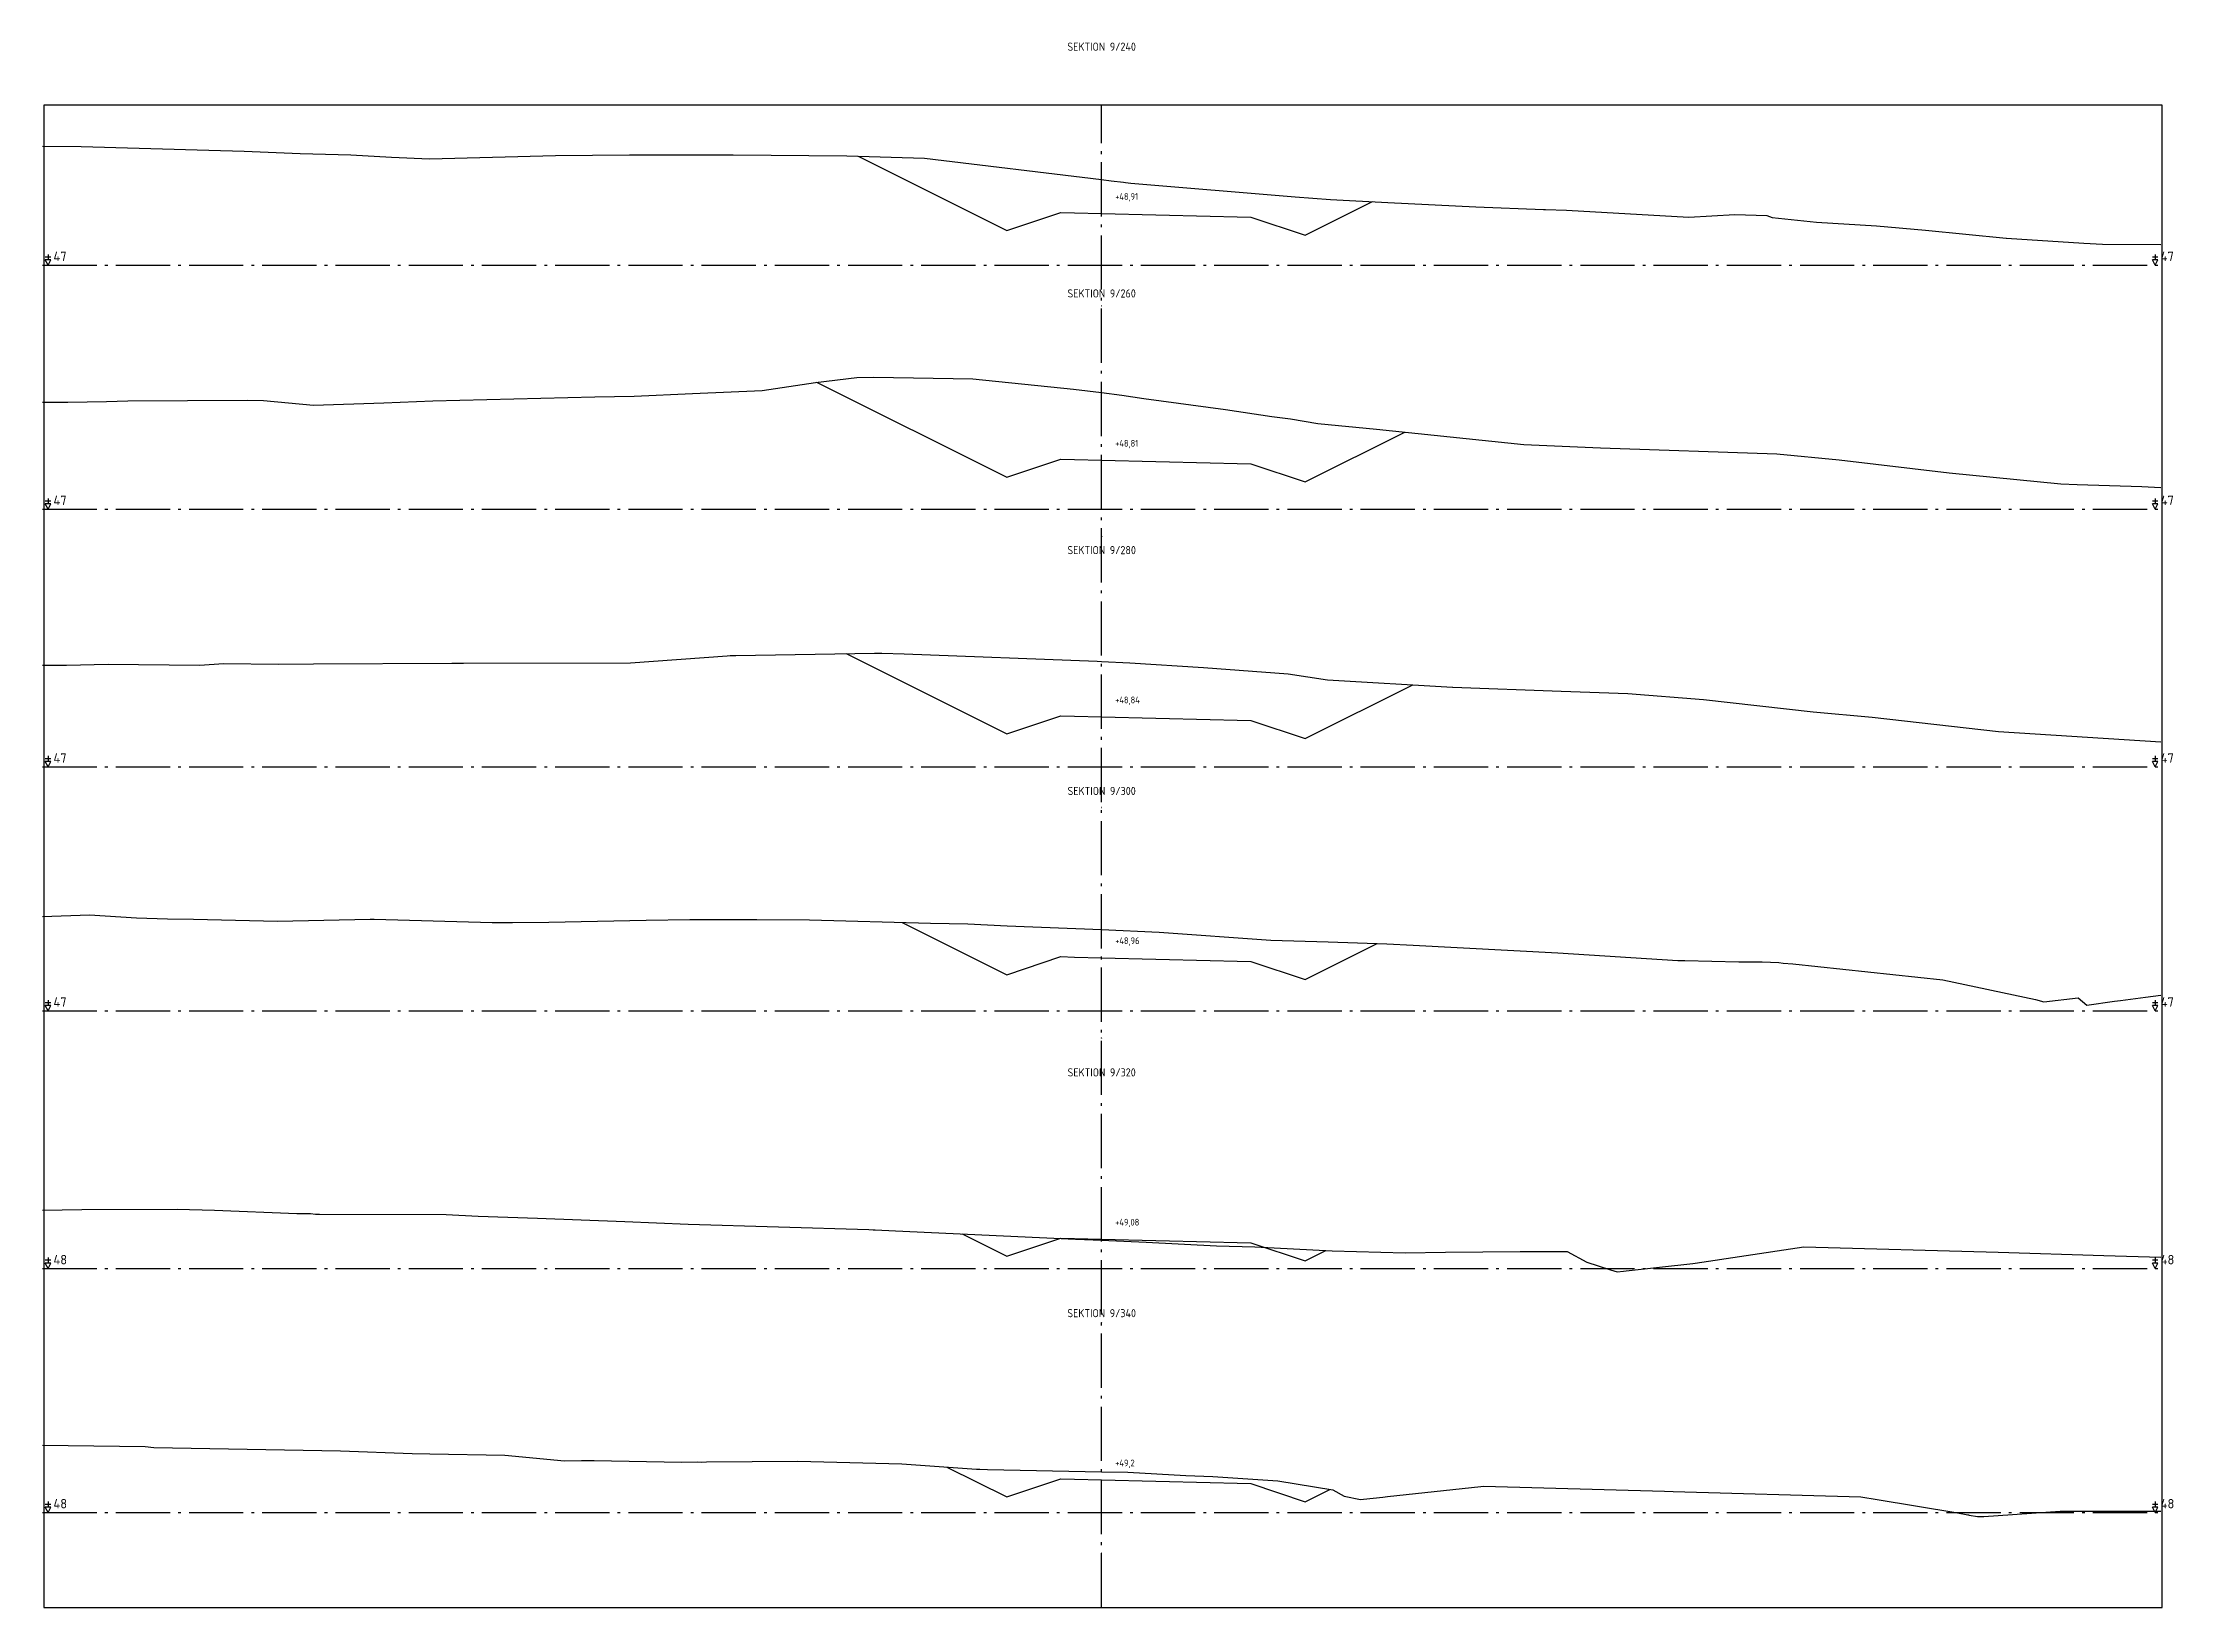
# Model space of a CAD drawing. Header units: metres. Extents: x 164066 to 165347, y 6228109 to 6230364.
# Drawn here: x 164151.8 to 164230.4, y 6228734.2 to 6228791.9 of the extents above; entities that cross this region are included whole.
import ezdxf
from ezdxf.enums import TextEntityAlignment as Align

# ---------------------------------------------------------------- set-up
doc = ezdxf.new("R2010")
doc.units = ezdxf.units.M
doc.header["$LTSCALE"] = 0.1
doc.linetypes.add('CENTRUMLINJE', pattern=[27, 20, -3, 1, -3])
for name, color, linetype in [('M-000', 7, 'Continuous'), ('M-372A', 3, 'Continuous'), ('M-374C', 6, 'Continuous'), ('M-378A', 7, 'CENTRUMLINJE'), ('M-378AT', 4, 'Continuous'), ('M-378B', 4, 'CENTRUMLINJE'), ('M-378BT', 4, 'Continuous'), ('T19202X', 4, 'Continuous')]:
    doc.layers.add(name, color=color, linetype=linetype)
doc.styles.add('ISO35', font='ISO3098', dxfattribs={"height": 3.5})
doc.styles.add('P_ISO_25', font='ISO', dxfattribs={"height": 2.5})
doc.styles.add('P_ISO_30', font='ISO', dxfattribs={"height": 3})

msp = doc.modelspace()

# ---------------------------------------------------------------- texts
at = {"layer": 'M-378AT', "style": 'ISO35'}
for s, p in [('47', (164152.204, 6228783.804)), ('47', (164229.904, 6228783.804)), ('47', (164152.204, 6228774.804)), ('47', (164229.904, 6228774.804)), ('47', (164152.204, 6228765.304)), ('47', (164229.904, 6228765.304)), ('47', (164152.204, 6228756.304)), ('47', (164229.904, 6228756.304)), ('48', (164152.204, 6228746.804)), ('48', (164229.904, 6228746.804)), ('48', (164152.204, 6228737.804)), ('48', (164229.904, 6228737.804))]:
    msp.add_text(s, height=0.35, dxfattribs=at).set_placement(p)
at = {"layer": 'M-378BT', "style": 'P_ISO_30'}
for s, p in [('SEKTION 9/240', (164190.854, 6228791.562)), ('SEKTION 9/260', (164190.854, 6228782.462)), ('SEKTION 9/280', (164190.854, 6228772.996)), ('SEKTION 9/300', (164190.854, 6228764.115)), ('SEKTION 9/320', (164190.854, 6228753.735)), ('SEKTION 9/340', (164190.854, 6228744.855))]:
    msp.add_text(s, height=0.3, dxfattribs=at).set_placement(p, align=Align.CENTER)
at = {"layer": 'M-378BT', "style": 'P_ISO_25'}
for s, p in [('+48,91', (164191.354, 6228786.062)), ('+48,81', (164191.354, 6228776.962)), ('+48,84', (164191.354, 6228767.496)), ('+48,96', (164191.354, 6228758.615)), ('+49,08', (164191.354, 6228748.235)), ('+49,2', (164191.354, 6228739.355))]:
    msp.add_text(s, height=0.25, dxfattribs=at).set_placement(p)

# ---------------------------------------------------------------- linework, layer by layer
at = {"layer": 'M-000'}
msp.add_lwpolyline([(164151.854, 6228734.154), (164229.954, 6228734.154), (164229.954, 6228789.554), (164151.854, 6228789.554), (164151.854, 6228734.154)], dxfattribs=at)
at = {"layer": 'M-372A', "color": 3, "linetype": 'Continuous'}
for points in [[(164151.804, 6228788.046), (164153.222, 6228788.029), (164157.935, 6228787.902), (164159.23, 6228787.864), (164161.3, 6228787.77), (164163.164, 6228787.719), (164164.67, 6228787.634), (164166.067, 6228787.576), (164170.715, 6228787.705), (164173.439, 6228787.724), (164173.457, 6228787.724), (164173.48, 6228787.724), (164177.268, 6228787.719), (164181.463, 6228787.683), (164184.318, 6228787.601), (164190.854, 6228786.812), (164191.2, 6228786.77), (164191.657, 6228786.719), (164191.737, 6228786.709), (164191.931, 6228786.685), (164197.987, 6228786.175), (164199.29, 6228786.081), (164201.401, 6228785.972), (164204.645, 6228785.803), (164207.148, 6228785.707), (164207.223, 6228785.702), (164207.995, 6228785.682), (164212.502, 6228785.422), (164214.199, 6228785.528), (164215.38, 6228785.488), (164215.579, 6228785.411), (164217.217, 6228785.243), (164219.423, 6228785.101), (164221.227, 6228784.947), (164224.205, 6228784.651), (164224.219, 6228784.65), (164227.069, 6228784.462), (164227.763, 6228784.432), (164229.904, 6228784.417)], [(164151.804, 6228778.603), (164152.728, 6228778.607), (164154.161, 6228778.627), (164154.944, 6228778.648), (164159.349, 6228778.68), (164159.952, 6228778.664), (164161.797, 6228778.49), (164164.391, 6228778.572), (164166.187, 6228778.648), (164172.164, 6228778.799), (164173.612, 6228778.82), (164175.77, 6228778.916), (164178.34, 6228779.034), (164180.302, 6228779.333), (164181.827, 6228779.506), (164182.453, 6228779.519), (164186.098, 6228779.464), (164189.817, 6228779.087), (164190.854, 6228778.956), (164191.599, 6228778.862), (164192.409, 6228778.74), (164195.418, 6228778.328), (164197.133, 6228778.078), (164197.823, 6228777.993), (164198.82, 6228777.817), (164200.988, 6228777.605), (164206.422, 6228777.038), (164208.681, 6228776.943), (164208.961, 6228776.932), (164209.251, 6228776.922), (164215.748, 6228776.693), (164218.042, 6228776.478), (164222.099, 6228776.002), (164226.222, 6228775.593), (164226.818, 6228775.572), (164229.213, 6228775.494), (164229.904, 6228775.454)], [(164151.804, 6228768.908), (164152.682, 6228768.898), (164154.226, 6228768.94), (164157.595, 6228768.907), (164158.488, 6228768.964), (164160.492, 6228768.945), (164161.797, 6228768.958), (164166.891, 6228768.975), (164167.326, 6228768.977), (164173.475, 6228768.994), (164177.049, 6228769.25), (164177.152, 6228769.257), (164177.362, 6228769.259), (164182.477, 6228769.347), (164182.754, 6228769.347), (164183.571, 6228769.317), (164190.692, 6228769.048), (164190.854, 6228769.039), (164191.892, 6228768.984), (164194.606, 6228768.812), (164197.725, 6228768.581), (164199.187, 6228768.359), (164203.792, 6228768.095), (164203.801, 6228768.095), (164207.803, 6228767.94), (164210.258, 6228767.855), (164213.04, 6228767.634), (164217.095, 6228767.186), (164219.268, 6228766.985), (164223.921, 6228766.459), (164229.904, 6228766.076)], [(164151.804, 6228759.628), (164153.529, 6228759.691), (164155.267, 6228759.58), (164156.405, 6228759.549), (164157.371, 6228759.533), (164160.465, 6228759.464), (164163.881, 6228759.534), (164163.918, 6228759.533), (164164.031, 6228759.531), (164168.381, 6228759.416), (164169.128, 6228759.408), (164170.469, 6228759.426), (164174.058, 6228759.493), (164175.666, 6228759.521), (164178.145, 6228759.528), (164180.083, 6228759.513), (164184.542, 6228759.383), (164185.921, 6228759.361), (164187.365, 6228759.295), (164190.854, 6228759.149), (164192.971, 6228759.06), (164197.098, 6228758.763), (164199.206, 6228758.696), (164201.375, 6228758.63), (164202.34, 6228758.582), (164207.675, 6228758.297), (164212.105, 6228758.011), (164212.361, 6228758.011), (164214.354, 6228757.962), (164215.206, 6228757.968), (164215.819, 6228757.933), (164215.982, 6228757.918), (164216.342, 6228757.887), (164221.867, 6228757.3), (164225.283, 6228756.571), (164225.59, 6228756.49), (164226.865, 6228756.633), (164227.186, 6228756.368), (164228.206, 6228756.507), (164228.42, 6228756.536), (164229.344, 6228756.662), (164229.904, 6228756.738)], [(164151.804, 6228748.807), (164153.248, 6228748.828), (164156.769, 6228748.844), (164158.14, 6228748.799), (164161.173, 6228748.685), (164161.678, 6228748.68), (164161.862, 6228748.659), (164162.014, 6228748.657), (164166.684, 6228748.647), (164167.867, 6228748.578), (164170.053, 6228748.514), (164173.27, 6228748.384), (164175.604, 6228748.285), (164182.267, 6228748.086), (164182.425, 6228748.083), (164182.477, 6228748.08), (164182.502, 6228748.079), (164183.258, 6228748.042), (164189.885, 6228747.729), (164190.539, 6228747.71), (164190.854, 6228747.695), (164192.494, 6228747.62), (164195.093, 6228747.492), (164196.505, 6228747.448), (164199.348, 6228747.306), (164202.042, 6228747.228), (164203.536, 6228747.251), (164206.29, 6228747.275), (164208.024, 6228747.282), (164208.738, 6228746.882), (164209.62, 6228746.607), (164209.863, 6228746.532), (164210.099, 6228746.558), (164210.194, 6228746.568), (164212.648, 6228746.836), (164212.741, 6228746.85), (164216.494, 6228747.412), (164216.746, 6228747.449), (164223.916, 6228747.25), (164227.807, 6228747.137), (164229.904, 6228747.076)], [(164151.804, 6228740.142), (164155.58, 6228740.086), (164155.9, 6228740.055), (164162.792, 6228739.923), (164165.435, 6228739.833), (164166.083, 6228739.821), (164168.848, 6228739.773), (164171.049, 6228739.564), (164171.675, 6228739.568), (164172.143, 6228739.566), (164175.36, 6228739.514), (164175.939, 6228739.521), (164176.106, 6228739.515), (164176.282, 6228739.517), (164179.657, 6228739.55), (164183.48, 6228739.445), (164186.244, 6228739.253), (164186.364, 6228739.246), (164186.648, 6228739.24), (164190.854, 6228739.155), (164191.824, 6228739.136), (164193.953, 6228739.013), (164194.949, 6228738.979), (164197.356, 6228738.823), (164199.383, 6228738.485), (164199.791, 6228738.255), (164200.396, 6228738.13), (164200.511, 6228738.142), (164201.222, 6228738.219), (164201.39, 6228738.238), (164204.84, 6228738.617), (164204.929, 6228738.627), (164211.605, 6228738.438), (164211.929, 6228738.429), (164218.842, 6228738.228), (164219.443, 6228738.13), (164222.348, 6228737.654), (164222.797, 6228737.57), (164222.819, 6228737.565), (164222.841, 6228737.561), (164223.153, 6228737.502), (164223.382, 6228737.512), (164226.196, 6228737.698), (164229.904, 6228737.709)]]:
    msp.add_lwpolyline(points, dxfattribs=at)
at = {"layer": 'M-374C', "color": 6, "linetype": 'Continuous'}
for points in [[(164181.878, 6228787.671), (164187.354, 6228784.933), (164189.354, 6228785.599), (164189.854, 6228785.587), (164190.854, 6228785.562), (164194.854, 6228785.462), (164195.854, 6228785.437), (164196.354, 6228785.424), (164198.354, 6228784.758), (164200.841, 6228786.001)], [(164180.345, 6228779.338), (164187.354, 6228775.834), (164189.354, 6228776.5), (164189.854, 6228776.487), (164190.854, 6228776.462), (164194.854, 6228776.362), (164195.854, 6228776.337), (164196.354, 6228776.325), (164198.354, 6228775.659), (164202.03, 6228777.497)], [(164181.431, 6228769.329), (164187.354, 6228766.368), (164189.354, 6228767.034), (164189.854, 6228767.021), (164190.854, 6228766.996), (164194.854, 6228766.896), (164195.854, 6228766.871), (164196.354, 6228766.859), (164198.354, 6228766.193), (164202.327, 6228768.179)], [(164183.5, 6228759.414), (164187.354, 6228757.487), (164189.354, 6228758.153), (164189.854, 6228758.14), (164190.854, 6228758.115), (164194.854, 6228758.015), (164195.854, 6228757.99), (164196.354, 6228757.978), (164198.354, 6228757.312), (164201.014, 6228758.641)], [(164185.715, 6228747.926), (164187.354, 6228747.107), (164189.354, 6228747.773), (164189.854, 6228747.76), (164190.854, 6228747.735), (164194.854, 6228747.635), (164195.854, 6228747.61), (164196.354, 6228747.598), (164198.354, 6228746.932), (164199.126, 6228747.317)], [(164185.148, 6228739.329), (164187.354, 6228738.227), (164189.354, 6228738.893), (164189.854, 6228738.88), (164190.854, 6228738.855), (164194.854, 6228738.755), (164195.854, 6228738.73), (164196.354, 6228738.718), (164198.354, 6228738.052), (164199.262, 6228738.506)]]:
    msp.add_lwpolyline(points, dxfattribs=at)
at = {"layer": 'M-378A'}
for p, q in [((164151.804, 6228783.654), (164229.904, 6228783.654)), ((164151.804, 6228774.654), (164229.904, 6228774.654)), ((164151.804, 6228765.154), (164229.904, 6228765.154)), ((164151.804, 6228756.154), (164229.904, 6228756.154)), ((164151.804, 6228746.654), (164229.904, 6228746.654)), ((164151.804, 6228737.654), (164229.904, 6228737.654))]:
    msp.add_line(p, q, dxfattribs=at)
at = {"layer": 'M-378AT'}
for p, q in [((164152.104, 6228783.954), (164151.904, 6228783.954)), ((164152.004, 6228784.054), (164152.004, 6228783.854)), ((164229.804, 6228783.954), (164229.604, 6228783.954)), ((164229.704, 6228784.054), (164229.704, 6228783.854)), ((164152.004, 6228783.654), (164151.904, 6228783.854)), ((164152.104, 6228783.854), (164151.904, 6228783.854)), ((164152.004, 6228783.654), (164152.104, 6228783.854)), ((164229.704, 6228783.654), (164229.604, 6228783.854)), ((164229.804, 6228783.854), (164229.604, 6228783.854)), ((164229.704, 6228783.654), (164229.804, 6228783.854)), ((164152.104, 6228774.954), (164151.904, 6228774.954)), ((164152.004, 6228774.654), (164151.904, 6228774.854)), ((164152.104, 6228774.854), (164151.904, 6228774.854)), ((164152.004, 6228775.054), (164152.004, 6228774.854)), ((164152.004, 6228774.654), (164152.104, 6228774.854)), ((164229.804, 6228774.954), (164229.604, 6228774.954)), ((164229.704, 6228774.654), (164229.604, 6228774.854)), ((164229.804, 6228774.854), (164229.604, 6228774.854)), ((164229.704, 6228775.054), (164229.704, 6228774.854)), ((164229.704, 6228774.654), (164229.804, 6228774.854)), ((164152.104, 6228765.454), (164151.904, 6228765.454)), ((164152.004, 6228765.154), (164151.904, 6228765.354)), ((164152.104, 6228765.354), (164151.904, 6228765.354)), ((164152.004, 6228765.554), (164152.004, 6228765.354)), ((164152.004, 6228765.154), (164152.104, 6228765.354)), ((164229.804, 6228765.454), (164229.604, 6228765.454)), ((164229.704, 6228765.154), (164229.604, 6228765.354)), ((164229.804, 6228765.354), (164229.604, 6228765.354)), ((164229.704, 6228765.554), (164229.704, 6228765.354)), ((164229.704, 6228765.154), (164229.804, 6228765.354)), ((164152.104, 6228756.454), (164151.904, 6228756.454)), ((164152.004, 6228756.554), (164152.004, 6228756.354)), ((164229.804, 6228756.454), (164229.604, 6228756.454)), ((164229.704, 6228756.554), (164229.704, 6228756.354)), ((164152.004, 6228756.154), (164151.904, 6228756.354)), ((164152.104, 6228756.354), (164151.904, 6228756.354)), ((164152.004, 6228756.154), (164152.104, 6228756.354)), ((164229.704, 6228756.154), (164229.604, 6228756.354)), ((164229.804, 6228756.354), (164229.604, 6228756.354)), ((164229.704, 6228756.154), (164229.804, 6228756.354)), ((164152.104, 6228746.954), (164151.904, 6228746.954)), ((164152.004, 6228747.054), (164152.004, 6228746.854)), ((164229.804, 6228746.954), (164229.604, 6228746.954)), ((164229.704, 6228747.054), (164229.704, 6228746.854)), ((164152.004, 6228746.654), (164151.904, 6228746.854)), ((164152.104, 6228746.854), (164151.904, 6228746.854)), ((164152.004, 6228746.654), (164152.104, 6228746.854)), ((164229.704, 6228746.654), (164229.604, 6228746.854)), ((164229.804, 6228746.854), (164229.604, 6228746.854)), ((164229.704, 6228746.654), (164229.804, 6228746.854)), ((164152.104, 6228737.954), (164151.904, 6228737.954)), ((164152.004, 6228737.654), (164151.904, 6228737.854)), ((164152.104, 6228737.854), (164151.904, 6228737.854)), ((164152.004, 6228738.054), (164152.004, 6228737.854)), ((164152.004, 6228737.654), (164152.104, 6228737.854)), ((164229.804, 6228737.954), (164229.604, 6228737.954)), ((164229.704, 6228737.654), (164229.604, 6228737.854)), ((164229.804, 6228737.854), (164229.604, 6228737.854)), ((164229.704, 6228738.054), (164229.704, 6228737.854)), ((164229.704, 6228737.654), (164229.804, 6228737.854))]:
    msp.add_line(p, q, dxfattribs=at)
at = {"layer": 'M-378B', "linetype": 'CENTRUMLINJE'}
msp.add_line((164190.854, 6228734.154), (164190.854, 6228789.554), dxfattribs=at)
at = {"layer": 'T19202X'}
for centre in [(164190.854, 6228782.154), (164190.854, 6228773.654), (164190.854, 6228763.654), (164190.854, 6228755.154), (164190.854, 6228744.654), (164190.854, 6228736.154)]:
    msp.add_circle(centre, 0.001, dxfattribs=at)

msp.set_redraw_order([(e.dxf.handle, doc.entitydb.next_handle()) for e in msp.query("TEXT MTEXT ATTDEF DIMENSION ARC_DIMENSION")])  # texts and dimensions are drawn at this point

doc.saveas('drawing.dxf')
